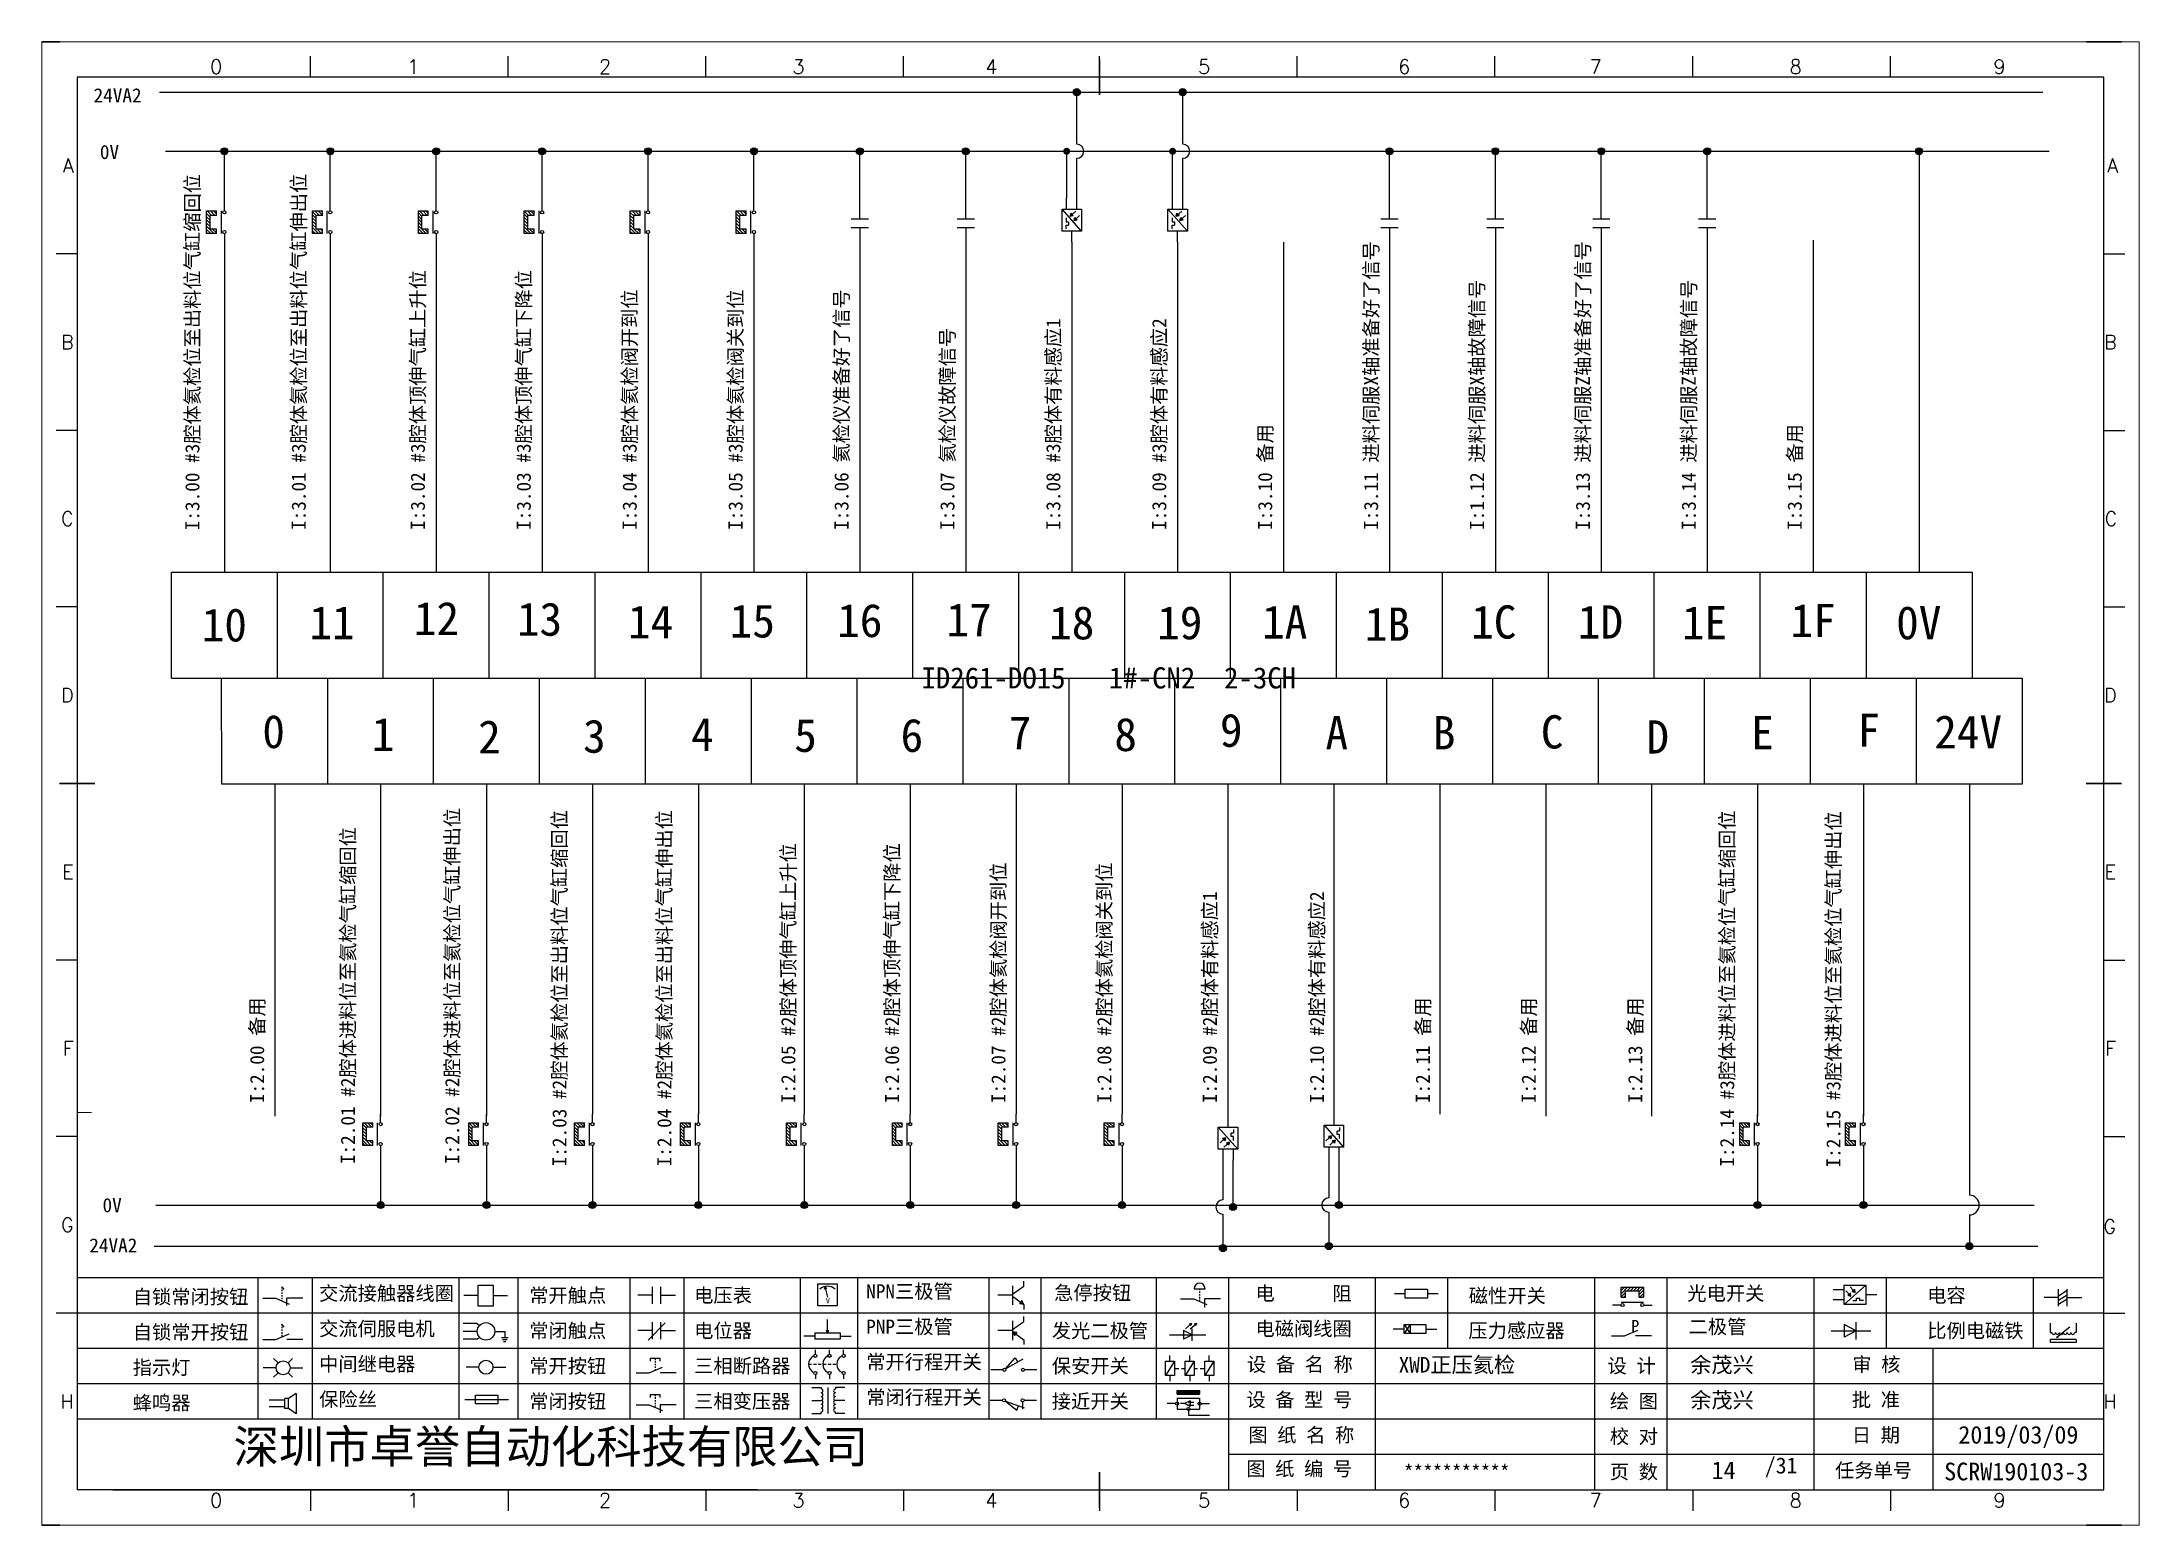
# Model space of a CAD drawing. Header units: millimetres. Extents: x -300 to 54435, y -106 to 60527.
# Drawn here: x 451.1 to 748.1, y 1594.4 to 1804.4 of the extents above; entities that cross this region are included whole.
import ezdxf
from ezdxf.enums import TextEntityAlignment as Align

# ---------------------------------------------------------------- set-up
doc = ezdxf.new("R2010")
doc.units = ezdxf.units.MM
doc.layers.add('AE_BOR', color=1, linetype='Continuous')
doc.layers.add('MISC', color=2, linetype='Continuous')
doc.styles.get("Standard").update_dxf_attribs({"font": ''})
doc.styles.add('WD', font='romans.shx', dxfattribs={"width": 0.8, "bigfont": 'gbcbig.shx'})
doc.styles.add('样式 0', font='')
doc.styles.add('汉字', font='')
doc.styles.get('Standard').set_extended_font_data('SimSun')
doc.styles.get('样式 0').set_extended_font_data('KaiTi_GB2312')
doc.styles.get('汉字').set_extended_font_data('新宋体')

msp = doc.modelspace()

# ---------------------------------------------------------------- texts
msp.add_text('14', height=2.5).set_placement((687.585, 1600.873))
at = {"color": 0, "lineweight": -2, "attachment_point": 1}
for s, insert, char_height, width in [('0V', (459.325, 1789.778), 2, 14.27309), ('10', (473.748, 1724.176), 4.7064, 7.20347), ('11', (489.001, 1724.495), 4.7064, 7.20347), ('12', (503.789, 1725.086), 4.7064, 7.20347), ('13', (518.382, 1724.992), 4.7064, 7.20347), ('14', (534.118, 1724.605), 4.7064, 7.20347), ('15', (548.523, 1724.738), 4.7064, 7.20347), ('16', (563.743, 1724.802), 4.7064, 7.20347), ('17', (579.211, 1724.89), 4.7064, 7.20347), ('18', (593.759, 1724.478), 4.7064, 7.20347), ('19', (609.062, 1724.484), 4.7064, 7.20347), ('1A', (623.919, 1724.587), 4.7064, 7.20347), ('1B', (638.467, 1724.278), 4.7064, 7.20347), ('1C', (653.531, 1724.587), 4.7064, 7.20347), ('1D', (668.63, 1724.589), 4.7064, 7.20347), ('1E', (683.384, 1724.486), 4.7064, 7.20347), ('1F', (698.758, 1724.795), 4.7064, 7.20347), ('0V', (713.719, 1724.486), 4.7064, 7.20347), ('ID261-DO15   1#-CN2  2-3CH               ', (575.678, 1715.814), 3, 61.03402), ('0', (482.333, 1709.079), 4.706, 7.20347), ('1', (497.83, 1708.674), 4.706, 7.20347), ('2', (512.892, 1708.316), 4.706, 7.20347), ('3', (527.753, 1708.42), 4.706, 7.20347), ('4', (543.054, 1708.659), 4.706, 7.20347), ('5', (557.66, 1708.54), 4.706, 7.20347), ('6', (572.722, 1708.54), 4.706, 7.20347), ('7', (588.049, 1708.899), 4.706, 7.20347), ('8', (602.991, 1708.66), 4.706, 7.20347), ('9', (617.95, 1709.257), 4.706, 7.20347), ('A', (632.892, 1708.899), 4.706, 7.20347), ('B', (648.098, 1708.903), 4.706, 7.20347), ('C', (663.399, 1709.023), 4.706, 7.20347), ('D', (678.341, 1708.306), 4.706, 7.20347), ('E', (693.192, 1708.906), 4.706, 7.20347), ('F', (708.254, 1709.264), 4.706, 7.20347), ('24V', (719.109, 1709.025), 4.7064, 7.20347), ('0V', (459.7, 1640.656), 2, 14.27309)]:
    msp.add_mtext(s, dxfattribs=dict(at, insert=insert, char_height=char_height, width=width))
at = {"color": 0, "lineweight": -2, "char_height": 2, "width": 71.79445, "attachment_point": 1, "rotation": 90}
for s, insert in [('{\\C256;I:3.00 #3腔体氦检位至出料位气缸缩回位}', (471.415, 1735.226)), ('{\\C256;I:3.01 #3腔体氦检位至出料位气缸伸出位}', (486.475, 1735.263)), ('{\\C256;I:3.11 进料伺服X轴准备好了信号}', (638.345, 1735.263)), ('{\\C256;I:3.13 进料伺服Z轴准备好了信号}', (668.345, 1735.263)), ('{\\C256;I:3.02 #3腔体顶伸气缸上升位}', (503.345, 1735.263)), ('{\\C256;I:3.03 #3腔体顶伸气缸下降位}', (518.345, 1735.263)), ('{\\C256;I:1.12 进料伺服X轴故障信号}', (653.345, 1735.263)), ('{\\C256;I:3.14 进料伺服Z轴故障信号}', (683.345, 1735.263)), ('{\\C256;I:3.04 #3腔体氦检阀开到位}', (533.345, 1735.263)), ('{\\C256;I:3.05 #3腔体氦检阀关到位}', (548.345, 1735.263)), ('{\\C256;I:3.06 氦检仪准备好了信号}', (563.345, 1735.263)), ('{\\C256;I:3.08 #3腔体有料感应1}', (593.345, 1735.263)), ('{\\C256;I:3.09 #3腔体有料感应2}', (608.345, 1735.263)), ('{\\C256;I:3.07 氦检仪故障信号}', (578.345, 1735.263)), ('{\\C256;I:3.10 备用}', (623.345, 1735.263)), ('{\\C256;I:3.15 备用}', (698.345, 1735.263)), ('{\\C256;I:2.01 #2腔体进料位至氦检气缸缩回位}', (493.447, 1645.475)), ('{\\C256;I:2.02 #2腔体进料位至氦检位气缸伸出位}', (508.216, 1645.475)), ('{\\C256;I:2.03 #2腔体氦检位至出料位气缸缩回位}', (523.403, 1645.155)), ('{\\C256;I:2.04 #2腔体氦检位至出料位气缸伸出位}', (538.253, 1645.155)), ('{\\C256;I:2.14 #3腔体进料位至氦检位气缸缩回位}', (688.774, 1645.106)), ('{\\C256;I:2.15 #3腔体进料位至氦检位气缸伸出位}', (703.83, 1644.993)), ('{\\C256;I:2.05 #2腔体顶伸气缸上升位}', (555.812, 1654.103)), ('{\\C256;I:2.06 #2腔体顶伸气缸下降位}', (570.513, 1654.103)), ('{\\C256;I:2.07 #2腔体氦检阀开到位}', (585.575, 1654.103)), ('{\\C256;I:2.08 #2腔体氦检阀关到位}', (600.568, 1654.103)), ('{\\C256;I:2.09 #2腔体有料感应1}', (615.51, 1654.103)), ('{\\C256;I:2.10 #2腔体有料感应2}', (630.682, 1654.103)), ('{\\C256;I:2.00 备用}', (480.584, 1654.103)), ('{\\C256;I:2.11 备用}', (645.678, 1654.103)), ('{\\C256;I:2.12 备用}', (660.674, 1654.103)), ('{\\C256;I:2.13 备用}', (675.764, 1654.103))]:
    msp.add_mtext(s, dxfattribs=dict(at, insert=insert))
at = {"color": 7, "char_height": 2, "attachment_point": 1, "style": '汉字'}
for s, insert in [('{\\fKaiTi_GB2312|b0|i0|c134|p49;自锁常闭按钮}', (463.977, 1627.676)), ('{\\fKaiTi_GB2312|b0|i0|c134|p49;交流接触器线圈}', (490.371, 1628.169)), ('{\\fKaiTi_GB2312|b0|i0|c134|p49;常开触点}', (520.125, 1627.882)), ('{\\fKaiTi_GB2312|b0|i0|c134|p49;电压表}', (543.484, 1627.892)), ('{\\fKaiTi_GB2312|b0|i0|c134|p49;NPN三极管}', (567.851, 1628.453)), ('{\\fKaiTi_GB2312|b0|i0|c134|p49;急停按钮}', (594.472, 1628.24)), ('{\\fKaiTi_GB2312|b0|i0|c134|p49;电      阻}', (622.979, 1628.168)), ('{\\fKaiTi_GB2312|b0|i0|c134|p49;磁性开关}', (653.189, 1627.832)), ('{\\fKaiTi_GB2312|b0|i0|c134|p49;光电开关}', (684.14, 1628.169)), ('{\\fKaiTi_GB2312|b0|i0|c134|p49;电容}', (718.116, 1627.882)), ('{\\fKaiTi_GB2312|b0|i0|c134|p49;自锁常开按钮}', (463.977, 1622.676)), ('{\\fKaiTi_GB2312|b0|i0|c134|p49;交流伺服电机}', (490.371, 1623.169)), ('{\\fKaiTi_GB2312|b0|i0|c134|p49;常闭触点}', (520.125, 1622.882)), ('{\\fKaiTi_GB2312|b0|i0|c134|p49;电位器}', (543.484, 1622.892)), ('{\\fKaiTi_GB2312|b0|i0|c134|p49;PNP三极管}', (567.851, 1623.453)), ('{\\fKaiTi_GB2312|b0|i0|c134|p49;发光二极管}', (594.139, 1622.882)), ('{\\fKaiTi_GB2312|b0|i0|c134|p49;电磁阀线圈}', (622.979, 1623.168)), ('{\\fKaiTi_GB2312|b0|i0|c134|p49;压力感应器}', (653.137, 1622.892)), ('{\\fKaiTi_GB2312|b0|i0|c134|p49;二极管}', (684.322, 1623.453)), ('{\\fKaiTi_GB2312|b0|i0|c134|p49;比例电磁铁}', (718.116, 1622.882)), ('{\\fKaiTi_GB2312|b0|i0|c134|p49;常开行程开关}', (567.851, 1618.453)), ('{\\fKaiTi_GB2312|b0|i0|c134|p49;指示灯}', (463.977, 1617.676)), ('{\\fKaiTi_GB2312|b0|i0|c134|p49;中间继电器}', (490.371, 1618.169)), ('{\\fKaiTi_GB2312|b0|i0|c134|p49;常开按钮}', (520.125, 1617.882)), ('{\\fKaiTi_GB2312|b0|i0|c134|p49;三相断路器}', (543.484, 1617.892)), ('{\\fKaiTi_GB2312|b0|i0|c134|p49;保安开关}', (594.139, 1617.882)), ('{\\fKaiTi_GB2312|b0|i0|c134|p0;设 备 名 称}', (621.772, 1618.116)), ('{\\fKaiTi_GB2312|b0|i0|c134|p0;设 计}', (672.839, 1617.901)), ('{\\fKaiTi_GB2312|b0|i0|c134|p0;审 核}', (707.506, 1618.11)), ('{\\fKaiTi_GB2312|b0|i0|c134|p49;蜂鸣器}', (463.977, 1612.676)), ('{\\fKaiTi_GB2312|b0|i0|c134|p49;保险丝}', (490.371, 1613.169)), ('{\\fKaiTi_GB2312|b0|i0|c134|p49;常闭按钮}', (520.125, 1612.882)), ('{\\fKaiTi_GB2312|b0|i0|c134|p49;三相变压器}', (543.484, 1612.892)), ('{\\fKaiTi_GB2312|b0|i0|c134|p49;常闭行程开关}', (567.851, 1613.453)), ('{\\fKaiTi_GB2312|b0|i0|c134|p49;接近开关}', (594.139, 1612.882)), ('{\\fKaiTi_GB2312|b0|i0|c134|p0;设 备 型 号}', (621.697, 1613.116)), ('{\\fKaiTi_GB2312|b0|i0|c134|p0;绘 图}', (673.167, 1612.901)), ('{\\fKaiTi_GB2312|b0|i0|c134|p0;批 准}', (707.436, 1613.11)), ('{\\fKaiTi_GB2312|b0|i0|c134|p0;图 纸 名 称}', (621.981, 1608.116)), ('{\\fKaiTi_GB2312|b0|i0|c134|p0;校 对}', (673.167, 1607.901)), ('{\\fKaiTi_GB2312|b0|i0|c134|p0;日 期}', (707.436, 1608.11)), ('{\\fKaiTi_GB2312|b0|i0|c134|p0;图 纸 编 号}', (621.683, 1603.333)), ('{\\fKaiTi_GB2312|b0|i0|c134|p0;页 数}', (673.167, 1602.901)), ('{\\fKaiTi_GB2312|b0|i0|c134|p0;任务单号}', (705.06, 1603.11))]:
    msp.add_mtext(s, dxfattribs=dict(at, insert=insert))
at = {"color": 7, "char_height": 2.2, "attachment_point": 1}
for s, insert, width in [('{\\fKaiTi_GB2312|b0|i0|c134|p49;XWD\\fNSimSun|b0|i0|c134|p49;正}压氦检', (643.264, 1618.16), 26.57668), ('余茂兴', (684.55, 1618.16), 15.31746), ('余茂兴', (684.55, 1613.16), 15.31746)]:
    msp.add_mtext(s, dxfattribs=dict(at, insert=insert, width=width))
at = {"color": 7, "lineweight": -2}
for s, insert, char_height, width, attachment_point in [('深圳市卓誉自动化科技有限公司', (478.254, 1607.832), 4.70644, 96.11383, 1), ('{\\C256;***********}', (651.479, 1601.861), 2, 31.04816, 5)]:
    msp.add_mtext(s, dxfattribs=dict(at, insert=insert, char_height=char_height, width=width, attachment_point=attachment_point))
at = {"char_height": 2.5, "attachment_point": 1}
for s, width, insert in [('2019/03/09', 15.27785, (722.526, 1608.392)), ('SCRW190103-3', 16.39674, (720.524, 1603.195))]:
    msp.add_mtext_dynamic_manual_height_columns(s, width=width, gutter_width=12.5, heights=[0], dxfattribs=dict(at, insert=insert))
at = {"color": 7, "linetype": 'ByBlock', "lineweight": -2, "insert": (693.754, 1602.522), "char_height": 4.26888, "width": 20.81025, "attachment_point": 5}
msp.add_mtext('  {\\H0.53119x; /31}', dxfattribs=at)
at = {"layer": 'AE_BOR', "color": 7, "style": 'WD'}
for s, p in [('0', (475.788, 1799.861)), ('1', (503.713, 1799.861)), ('2', (530.863, 1799.861)), ('3', (558.263, 1799.861)), ('4', (585.563, 1799.861)), ('5', (615.712, 1799.861)), ('6', (644.057, 1799.861)), ('7', (671.155, 1799.861)), ('8', (699.485, 1799.861)), ('9', (728.349, 1799.861)), ('0', (475.788, 1596.861)), ('1', (503.713, 1596.861)), ('2', (530.863, 1596.861)), ('3', (558.263, 1596.861)), ('4', (585.563, 1596.861)), ('5', (615.712, 1596.861)), ('6', (644.057, 1596.861)), ('7', (671.155, 1596.861)), ('8', (699.485, 1596.861)), ('9', (728.349, 1596.861))]:
    msp.add_text(s, height=2, dxfattribs=at).set_placement(p, align=Align.CENTER)
for s, p in [('A', (455.621, 1786.861)), ('A', (745.145, 1786.861)), ('B', (455.621, 1761.861)), ('B', (744.954, 1761.861)), ('C', (455.621, 1736.861)), ('C', (745.05, 1736.861)), ('D', (455.621, 1711.861)), ('D', (744.954, 1711.861)), ('E', (455.621, 1686.861)), ('E', (744.859, 1686.861)), ('F', (455.621, 1661.861)), ('F', (744.859, 1661.861)), ('F', (744.859, 1661.861)), ('G', (455.621, 1636.861)), ('G', (744.859, 1636.642)), ('H', (455.621, 1611.861)), ('H', (744.954, 1611.861))]:
    msp.add_text(s, height=2, dxfattribs=at).set_placement(p, align=Align.MIDDLE_RIGHT)
at = {"layer": 'MISC', "color": 0, "char_height": 2, "width": 5.01683, "attachment_point": 1, "style": '样式 0'}
for insert in [(458.431, 1797.802), (457.824, 1634.957)]:
    msp.add_mtext('24VA2', dxfattribs=dict(at, insert=insert))

# ---------------------------------------------------------------- blocks, each defined once
blk = doc.blocks.new('磁性开关')
at = {"linetype": 'ByBlock'}
h = blk.add_hatch(dxfattribs=at)
h.set_pattern_fill('ANSI31', color=256, scale=0.1, style=0)
h.paths.add_polyline_path([(-1910.88, -776.69), (-1910.88, -775.29), (-1907.69, -775.29), (-1907.69, -776.69), (-1908.31, -776.69), (-1908.31, -775.79), (-1910.25, -775.79), (-1910.25, -776.69)])
for p, q in [((-1910.91, -777.81), (-1912.09, -777.81)), ((-1910.88, -776.69), (-1910.88, -775.29)), ((-1910.88, -775.29), (-1907.69, -775.29)), ((-1910.88, -776.69), (-1910.25, -776.69)), ((-1910.88, -777.39), (-1907.69, -777.39)), ((-1910.25, -776.69), (-1910.25, -775.79)), ((-1910.25, -775.79), (-1908.31, -775.79)), ((-1908.31, -776.69), (-1908.31, -775.79)), ((-1908.31, -776.69), (-1907.69, -776.69)), ((-1907.69, -775.29), (-1907.69, -776.69)), ((-1907.66, -777.81), (-1906.48, -777.81))]:
    blk.add_line(p, q, dxfattribs=at)
for centre in [(-1910.68, -777.81), (-1907.88, -777.81)]:
    blk.add_circle(centre, 0.225, dxfattribs=at)
blk = doc.blocks.new('常开触点')
at = {"linetype": 'ByBlock'}
for p, q in [((-1853.82, -782.99), (-1853.82, -780.56)), ((-1852.6, -782.99), (-1852.6, -780.56)), ((-1853.82, -781.77), (-1855.88, -781.77)), ((-1852.6, -781.77), (-1850.55, -781.77))]:
    blk.add_line(p, q, dxfattribs=at)
blk = doc.blocks.new('*U4')
at = {"linetype": 'ByBlock'}
for p, q in [((-1909.23, -780.45), (-1909.23, -780.67)), ((-1909.23, -780.45), (-1908.92, -780.84)), ((-1909.23, -780.84), (-1909.23, -781.05)), ((-1911.92, -782.07), (-1910.06, -782.07)), ((-1910.06, -782.07), (-1908.18, -782.88)), ((-1909.23, -781.23), (-1909.23, -781.44)), ((-1909.23, -781.61), (-1909.23, -781.83)), ((-1909.23, -782), (-1909.23, -782.21)), ((-1909.23, -782.38), (-1909.23, -782.43)), ((-1908.52, -783.07), (-1908.52, -782.07)), ((-1906.25, -782.07), (-1908.52, -782.07))]:
    blk.add_line(p, q, dxfattribs=at)
blk = doc.blocks.new('*U6')
at = {"linetype": 'ByBlock'}
for p, q in [((-1911.92, -792.89), (-1910.06, -792.89)), ((-1910.06, -792.89), (-1908.18, -792.08)), ((-1908.88, -791.17), (-1909.23, -790.71)), ((-1909.23, -790.71), (-1909.23, -790.92)), ((-1909.23, -791.09), (-1909.23, -791.31)), ((-1909.23, -791.48), (-1909.23, -791.69)), ((-1909.23, -791.86), (-1909.23, -792.08)), ((-1909.23, -792.25), (-1909.23, -792.47)), ((-1906.25, -792.89), (-1908.52, -792.89))]:
    blk.add_line(p, q, dxfattribs=at)
blk = doc.blocks.new('蜂鸣器')
at = {"linetype": 'ByBlock'}
for p, q in [((-1907.17, -795.53), (-1908.25, -796.26)), ((-1907.17, -795.53), (-1907.17, -798.41)), ((-1908.8, -796.48), (-1911.01, -796.48)), ((-1908.8, -797.46), (-1911.01, -797.46)), ((-1908.25, -796.26), (-1908.8, -796.26)), ((-1908.8, -797.68), (-1908.8, -796.26)), ((-1908.25, -797.68), (-1908.8, -797.68)), ((-1908.25, -797.68), (-1908.25, -796.26)), ((-1907.17, -798.41), (-1908.25, -797.68))]:
    blk.add_line(p, q, dxfattribs=at)
blk = doc.blocks.new('指示灯')
at = {"linetype": 'ByBlock'}
for p, q in [((-1854.25, -776.92), (-1856.06, -776.92)), ((-1854.62, -775.59), (-1853.97, -776.23)), ((-1854.62, -778.25), (-1853.97, -777.61)), ((-1851.9, -775.59), (-1852.54, -776.23)), ((-1851.9, -778.25), (-1852.54, -777.61)), ((-1852.26, -776.92), (-1850.45, -776.92))]:
    blk.add_line(p, q, dxfattribs=at)
blk.add_circle((-1853.26, -776.92), 0.992, dxfattribs=at)
blk = doc.blocks.new('光电开关')
at = {"linetype": 'ByBlock'}
h = blk.add_hatch(dxfattribs=at)
h.set_pattern_fill('ANSI31', color=256, scale=0.01, style=0)
h.set_pattern_definition([(45, (0.172267, 0), (-0.0224506403, 0.0224506403), [])])
h.paths.add_polyline_path([(-1882.44, -776.34), (-1882.5, -775.91), (-1882.68, -776.07)])
h.paths.add_polyline_path([(-1882.86, -776.23), (-1882.44, -776.34), (-1882.68, -776.07)])
h.paths.add_polyline_path([(-1883.05, -776.88), (-1883.11, -776.45), (-1883.29, -776.61)])
h.paths.add_polyline_path([(-1883.47, -776.77), (-1883.05, -776.88), (-1883.29, -776.61)])
for p, q in [((-1884.01, -775.96), (-1885.56, -775.96)), ((-1884.01, -777.39), (-1885.56, -777.39)), ((-1880.91, -775.3), (-1884.01, -778.05)), ((-1883.75, -776.09), (-1883.05, -776.88)), ((-1883.11, -776.45), (-1883.47, -776.77)), ((-1883.05, -776.88), (-1883.47, -776.77)), ((-1883.14, -775.55), (-1882.44, -776.34)), ((-1883.05, -776.88), (-1883.11, -776.45)), ((-1882.5, -775.91), (-1882.86, -776.23)), ((-1882.44, -776.34), (-1882.86, -776.23)), ((-1882.78, -777.47), (-1882.23, -777.47)), ((-1882.44, -776.34), (-1882.5, -775.91)), ((-1882.23, -777.47), (-1882.23, -777.14)), ((-1882.23, -777.14), (-1881.78, -777.14)), ((-1881.78, -777.47), (-1881.78, -777.14)), ((-1881.23, -777.47), (-1881.78, -777.47)), ((-1879.37, -776.67), (-1880.91, -776.67))]:
    blk.add_line(p, q, dxfattribs=at)
blk.add_lwpolyline([(-1884.01, -775.3), (-1880.91, -775.3), (-1880.91, -778.05), (-1884.01, -778.05)], close=True, dxfattribs=at)
blk = doc.blocks.new('交流接触器线圈')
at = {"linetype": 'ByBlock'}
for p, q in [((-1880.82, -781.77), (-1882.87, -781.77)), ((-1878.72, -781.77), (-1876.67, -781.77))]:
    blk.add_line(p, q, dxfattribs=at)
blk.add_lwpolyline([(-1880.82, -780.28), (-1878.72, -780.28), (-1878.72, -783.26), (-1880.82, -783.26)], close=True, dxfattribs=at)
blk = doc.blocks.new('交流伺服电机')
at = {"linetype": 'ByBlock'}
for p, q in [((-1880.97, -785.75), (-1882.94, -785.75)), ((-1880.97, -786.85), (-1882.94, -786.85)), ((-1880.97, -785.75), (-1880.65, -786.03)), ((-1878.49, -786.85), (-1877.07, -786.85)), ((-1877.07, -786.85), (-1877.07, -787.72)), ((-1880.97, -787.94), (-1882.94, -787.94)), ((-1880.97, -787.94), (-1880.65, -787.67)), ((-1877.54, -787.72), (-1876.59, -787.72)), ((-1877.38, -788.01), (-1876.75, -788.01)), ((-1877.23, -788.29), (-1876.9, -788.29))]:
    blk.add_line(p, q, dxfattribs=at)
blk.add_circle((-1879.73, -786.85), 1.24, dxfattribs=at)
blk = doc.blocks.new('中间继电器')
at = {"linetype": 'ByBlock'}
for p, q in [((-1880.72, -791.92), (-1882.54, -791.92)), ((-1878.74, -791.92), (-1876.92, -791.92))]:
    blk.add_line(p, q, dxfattribs=at)
blk.add_circle((-1879.73, -791.92), 0.992, dxfattribs=at)
blk = doc.blocks.new('保险丝')
at = {"linetype": 'ByBlock'}
blk.add_line((-1882.72, -796.49), (-1876.55, -796.49), dxfattribs=at)
blk.add_lwpolyline([(-1881.2, -795.86), (-1878.06, -795.86), (-1878.06, -797.12), (-1881.2, -797.12)], close=True, dxfattribs=at)
blk = doc.blocks.new('常开按钮')
at = {"linetype": 'ByBlock'}
for p, q in [((-1910.06, -787.73), (-1908.18, -786.93)), ((-1909.9, -785.68), (-1908.56, -785.68)), ((-1909.9, -785.68), (-1909.9, -786.07)), ((-1909.23, -785.68), (-1909.23, -785.89)), ((-1909.23, -786.06), (-1909.23, -786.28)), ((-1909.23, -786.45), (-1909.23, -786.67)), ((-1909.23, -786.84), (-1909.23, -787.05)), ((-1908.56, -785.68), (-1908.56, -786.07)), ((-1911.92, -787.73), (-1910.06, -787.73)), ((-1909.23, -787.22), (-1909.23, -787.38)), ((-1906.25, -787.73), (-1908.52, -787.73))]:
    blk.add_line(p, q, dxfattribs=at)
blk = doc.blocks.new('常闭触点')
at = {"linetype": 'ByBlock'}
for p, q in [((-1853.82, -786.77), (-1855.88, -786.77)), ((-1852.01, -785.66), (-1854.43, -788.1)), ((-1853.82, -787.99), (-1853.82, -785.56)), ((-1852.6, -787.99), (-1852.6, -785.56)), ((-1852.6, -786.77), (-1850.55, -786.77))]:
    blk.add_line(p, q, dxfattribs=at)
blk = doc.blocks.new('常闭按钮')
at = {"linetype": 'ByBlock'}
for p, q in [((-1856.13, -792.28), (-1854.28, -792.28)), ((-1854.28, -792.28), (-1852.4, -793.09)), ((-1854.11, -790.83), (-1852.77, -790.83)), ((-1854.11, -790.83), (-1854.11, -791.22)), ((-1853.44, -790.83), (-1853.44, -791.04)), ((-1853.44, -791.21), (-1853.44, -791.43)), ((-1853.44, -791.6), (-1853.44, -791.82)), ((-1853.44, -791.99), (-1853.44, -792.2)), ((-1853.44, -792.37), (-1853.44, -792.53)), ((-1852.77, -790.83), (-1852.77, -791.22)), ((-1850.47, -792.28), (-1852.73, -792.28)), ((-1852.73, -792.28), (-1852.73, -793.43))]:
    blk.add_line(p, q, dxfattribs=at)
blk = doc.blocks.new('电磁阀线圈')
at = {"linetype": 'ByBlock'}
for p, q in [((-1854.61, -795.92), (-1853.75, -797.16)), ((-1853.75, -795.92), (-1854.61, -797.16)), ((-1853.75, -795.92), (-1853.75, -797.16)), ((-1854.61, -796.54), (-1856.17, -796.54)), ((-1851.53, -796.54), (-1849.97, -796.54))]:
    blk.add_line(p, q, dxfattribs=at)
blk.add_lwpolyline([(-1854.61, -795.92), (-1851.53, -795.92), (-1851.53, -797.16), (-1854.61, -797.16)], close=True, dxfattribs=at)
blk = doc.blocks.new('电压表')
at = {"linetype": 'ByBlock'}
for p, q in [((-1814.84, -780.75), (-1814.91, -781.13)), ((-1814.6, -781.05), (-1814.91, -781.13)), ((-1814.84, -780.75), (-1814.46, -782.26)), ((-1814.84, -780.75), (-1814.6, -781.05))]:
    blk.add_line(p, q, dxfattribs=at)
blk.add_lwpolyline([(-1815.84, -780.34), (-1813.07, -780.34), (-1813.07, -783.49), (-1815.84, -783.49)], close=True, dxfattribs=at)
blk.add_arc((-1814.46, -782.26), 1.56, 46.8313, 133.1687, dxfattribs=at)
at = {"linetype": 'ByBlock', "insert": (-1814.7, -782.39), "char_height": 0.75, "width": 0.6768, "attachment_point": 1}
blk.add_mtext('V', dxfattribs=at)
blk = doc.blocks.new('电位器')
at = {"linetype": 'ByBlock'}
for p, q in [((-1814.45, -787.3), (-1814.62, -786.96)), ((-1814.62, -786.96), (-1814.27, -786.96)), ((-1814.45, -787.3), (-1814.45, -785.39)), ((-1814.45, -787.3), (-1814.27, -786.96)), ((-1816.21, -787.75), (-1817.79, -787.75)), ((-1812.68, -787.75), (-1811.1, -787.75))]:
    blk.add_line(p, q, dxfattribs=at)
blk.add_lwpolyline([(-1816.21, -787.3), (-1812.68, -787.3), (-1812.68, -788.2), (-1816.21, -788.2)], close=True, dxfattribs=at)
blk = doc.blocks.new('三相断路器')
at = {"linetype": 'ByBlock'}
for p, q in [((-1816.17, -790.33), (-1816.17, -789.7)), ((-1814.17, -790.33), (-1814.17, -789.7)), ((-1812.18, -790.33), (-1812.18, -789.7)), ((-1817.14, -791.74), (-1816.72, -791.74)), ((-1816.45, -791.74), (-1816.03, -791.74)), ((-1815.76, -791.74), (-1815.34, -791.74)), ((-1815.07, -791.74), (-1814.65, -791.74)), ((-1814.38, -791.74), (-1813.96, -791.74)), ((-1813.69, -791.74), (-1813.27, -791.74)), ((-1816.17, -793.19), (-1816.17, -793.83)), ((-1814.17, -793.19), (-1814.17, -793.83)), ((-1812.18, -793.19), (-1812.18, -793.83))]:
    blk.add_line(p, q, dxfattribs=at)
for centre in [(-1816.17, -790.55), (-1816.17, -792.98), (-1814.17, -790.55), (-1814.17, -792.98), (-1812.18, -790.55), (-1812.18, -792.98)]:
    blk.add_circle(centre, 0.219, dxfattribs=at)
for centre in [(-1815.81, -791.74), (-1813.82, -791.74), (-1811.83, -791.74)]:
    blk.add_arc(centre, 1.32, 115.5791, 244.4209, dxfattribs=at)
blk = doc.blocks.new('三相变压器')
at = {"linetype": 'ByBlock'}
for p, q in [((-1816.69, -795.03), (-1815.37, -795.03)), ((-1815.37, -795.03), (-1815.37, -795.24)), ((-1814.34, -798.7), (-1814.34, -795.04)), ((-1812, -795.03), (-1813.32, -795.03)), ((-1813.32, -795.03), (-1813.32, -795.24)), ((-1816.69, -796.87), (-1815.37, -796.87)), ((-1816.69, -798.71), (-1815.37, -798.71)), ((-1815.37, -798.71), (-1815.37, -798.5)), ((-1812, -796.87), (-1813.32, -796.87)), ((-1813.32, -798.71), (-1813.32, -798.5)), ((-1812, -798.71), (-1813.32, -798.71))]:
    blk.add_line(p, q, dxfattribs=at)
for centre, start, end in [((-1815.37, -795.51), 270, 90), ((-1815.37, -796.06), 270, 90), ((-1813.32, -795.51), 90, 270), ((-1813.32, -796.06), 90, 270), ((-1815.37, -796.6), 270, 90), ((-1815.37, -797.14), 270, 90), ((-1815.37, -797.68), 270, 90), ((-1815.37, -798.23), 270, 90), ((-1813.32, -796.6), 90, 270), ((-1813.32, -797.14), 90, 270), ((-1813.32, -797.68), 90, 270), ((-1813.32, -798.23), 90, 270)]:
    blk.add_arc(centre, 0.271, start, end, dxfattribs=at)
blk = doc.blocks.new('压力感应器')
at = {"linetype": 'ByBlock'}
for p, q in [((-1817.44, -777.73), (-1815.59, -777.73)), ((-1815.59, -777.73), (-1813.71, -776.93)), ((-1811.78, -777.73), (-1814.05, -777.73))]:
    blk.add_line(p, q, dxfattribs=at)
at = {"linetype": 'ByBlock', "insert": (-1814.65, -775.48), "char_height": 1.68, "width": 1.2242, "attachment_point": 1}
blk.add_mtext('{\\fNSimSun|b0|i0|c134|p49;P}', dxfattribs=at)
blk = doc.blocks.new('二极管')
at = {"linetype": 'ByBlock'}
for p, q in [((-1787.52, -776.77), (-1781.92, -776.77)), ((-1783.97, -776.77), (-1785.69, -775.9)), ((-1785.69, -775.9), (-1785.69, -777.65)), ((-1783.97, -776.77), (-1785.69, -777.65)), ((-1783.97, -777.99), (-1783.97, -775.56))]:
    blk.add_line(p, q, dxfattribs=at)
blk = doc.blocks.new('NPN三极管')
at = {"linetype": 'ByBlock'}
for p, q in [((-1785.73, -780.61), (-1785.73, -783.32)), ((-1785.73, -781.82), (-1784.15, -780.66)), ((-1784.15, -780.66), (-1784.15, -779.98)), ((-1785.73, -781.97), (-1787.81, -781.97)), ((-1785.73, -782.11), (-1784.15, -783.27)), ((-1784.41, -782.73), (-1784.74, -783.18)), ((-1784.15, -783.27), (-1784.74, -783.18)), ((-1784.15, -783.27), (-1784.41, -782.73)), ((-1784.15, -783.27), (-1784.15, -783.96))]:
    blk.add_line(p, q, dxfattribs=at)
blk = doc.blocks.new('PNP三极管')
at = {"linetype": 'ByBlock'}
for p, q in [((-1784.9, -786.74), (-1786.98, -786.74)), ((-1784.9, -785.38), (-1784.9, -788.09)), ((-1784.9, -786.59), (-1783.32, -785.43)), ((-1784.9, -786.88), (-1783.32, -788.04)), ((-1784.9, -786.88), (-1784.31, -786.97)), ((-1784.9, -786.88), (-1784.64, -787.42)), ((-1784.31, -786.97), (-1784.64, -787.42)), ((-1783.32, -785.43), (-1783.32, -784.75)), ((-1783.32, -788.04), (-1783.32, -788.73))]:
    blk.add_line(p, q, dxfattribs=at)
blk = doc.blocks.new('常开行程开关')
at = {"linetype": 'ByBlock'}
for p, q in [((-1786.29, -792.3), (-1788.01, -792.3)), ((-1785.89, -792.17), (-1784.52, -790.62)), ((-1785.89, -792.17), (-1783.43, -790.72)), ((-1784.52, -790.62), (-1784.19, -791.17)), ((-1781.48, -792.3), (-1783.21, -792.3))]:
    blk.add_line(p, q, dxfattribs=at)
for centre in [(-1786.07, -792.3), (-1783.42, -792.3)]:
    blk.add_circle(centre, 0.219, dxfattribs=at)
blk = doc.blocks.new('常闭行程开关')
at = {"linetype": 'ByBlock'}
for p, q in [((-1786.34, -796.62), (-1788.07, -796.62)), ((-1785.93, -796.72), (-1783.25, -797.7)), ((-1785.93, -796.72), (-1784.3, -798)), ((-1784.3, -798), (-1784.08, -797.4)), ((-1783.48, -796.84), (-1783.48, -797.85)), ((-1781.54, -796.62), (-1783.26, -796.62))]:
    blk.add_line(p, q, dxfattribs=at)
for centre in [(-1786.12, -796.62), (-1783.48, -796.62)]:
    blk.add_circle(centre, 0.219, dxfattribs=at)
blk = doc.blocks.new('电容')
at = {"linetype": 'ByBlock'}
for p, q in [((-1756.08, -782.99), (-1756.08, -780.56)), ((-1754.86, -780.79), (-1756.08, -781.55)), ((-1754.86, -782.99), (-1754.86, -780.56)), ((-1756.08, -781.77), (-1758.13, -781.77)), ((-1754.86, -781.44), (-1756.08, -782.2)), ((-1754.86, -781.99), (-1756.08, -782.75)), ((-1754.86, -781.77), (-1752.81, -781.77))]:
    blk.add_line(p, q, dxfattribs=at)
blk = doc.blocks.new('发光二极管')
at = {"linetype": 'ByBlock'}
for p, q in [((-1758.01, -786.77), (-1752.89, -786.77)), ((-1754.84, -786.77), (-1756.04, -786.16)), ((-1756.04, -786.16), (-1756.04, -787.39)), ((-1754.84, -786.77), (-1756.04, -787.39)), ((-1755.78, -785.92), (-1754.89, -785.14)), ((-1754.89, -785.14), (-1755.2, -785.22)), ((-1755.2, -785.22), (-1755.01, -785.43)), ((-1755.08, -785.92), (-1754.18, -785.14)), ((-1754.89, -785.14), (-1755.01, -785.43)), ((-1754.84, -787.63), (-1754.84, -785.92)), ((-1754.18, -785.14), (-1754.49, -785.22)), ((-1754.49, -785.22), (-1754.31, -785.43)), ((-1754.18, -785.14), (-1754.31, -785.43))]:
    blk.add_line(p, q, dxfattribs=at)
blk = doc.blocks.new('比例电磁阀')
at = {"linetype": 'ByBlock'}
for p, q in [((-1757.26, -775.38), (-1757.26, -776.71)), ((-1757.26, -776.71), (-1757.05, -776.71)), ((-1753.6, -777.73), (-1757.25, -777.73)), ((-1757.25, -778.13), (-1757.25, -777.73)), ((-1753.6, -778.13), (-1757.25, -778.13)), ((-1754.5, -775.98), (-1756.35, -777.44)), ((-1756.35, -777.44), (-1756.25, -777.25)), ((-1756.35, -777.44), (-1756.15, -777.38)), ((-1756.15, -777.38), (-1756.25, -777.25)), ((-1753.58, -776.71), (-1753.8, -776.71)), ((-1753.6, -777.73), (-1753.6, -778.13)), ((-1753.58, -775.38), (-1753.58, -776.71))]:
    blk.add_line(p, q, dxfattribs=at)
for centre in [(-1756.78, -776.71), (-1756.24, -776.71), (-1755.7, -776.71), (-1755.15, -776.71), (-1754.61, -776.71), (-1754.07, -776.71)]:
    blk.add_arc(centre, 0.271, 180, 0, dxfattribs=at)
blk = doc.blocks.new('保安开关')
at = {"linetype": 'ByBlock'}
for p, q in [((-1757.96, -790.79), (-1757.96, -789.97)), ((-1755.17, -790.79), (-1755.17, -789.97)), ((-1752.39, -790.79), (-1752.39, -789.97)), ((-1757.33, -790.79), (-1758.6, -792.81)), ((-1757.96, -792.81), (-1757.96, -793.62)), ((-1757.33, -791.8), (-1756.72, -791.8)), ((-1756.35, -791.8), (-1755.89, -791.8)), ((-1754.54, -790.79), (-1755.81, -792.81)), ((-1755.17, -792.81), (-1755.17, -793.62)), ((-1754.52, -791.8), (-1754.06, -791.8)), ((-1753.69, -791.8), (-1753.08, -791.8)), ((-1751.75, -790.79), (-1753.02, -792.81)), ((-1752.39, -792.81), (-1752.39, -793.62))]:
    blk.add_line(p, q, dxfattribs=at)
for points in [[(-1758.6, -790.79), (-1757.33, -790.79), (-1757.33, -792.81), (-1758.6, -792.81)], [(-1755.81, -790.79), (-1754.54, -790.79), (-1754.54, -792.81), (-1755.81, -792.81)], [(-1753.02, -790.79), (-1751.75, -790.79), (-1751.75, -792.81), (-1753.02, -792.81)]]:
    blk.add_lwpolyline(points, close=True, dxfattribs=at)
blk = doc.blocks.new('接近开关')
at = {"linetype": 'ByBlock'}
h = blk.add_hatch(dxfattribs=at)
h.set_pattern_fill('ANSI31', color=256, scale=0.01, style=0)
h.set_pattern_definition([(45, (-89.131516, -30.795668), (-0.0224506403, 0.0224506403), [])])
h.paths.add_polyline_path([(-1516.96, -1123.35), (-1516.96, -1122.85), (-1513.76, -1122.85), (-1513.76, -1123.35)])
for p, q in [((-1517.18, -1124.71), (-1518.36, -1124.71)), ((-1516.96, -1123.35), (-1516.96, -1122.85)), ((-1516.96, -1122.85), (-1513.76, -1122.85)), ((-1516.96, -1123.35), (-1513.76, -1123.35)), ((-1516.96, -1123.95), (-1513.76, -1123.95)), ((-1516.96, -1123.95), (-1516.96, -1125.47)), ((-1516.96, -1125.47), (-1513.76, -1125.47)), ((-1515.91, -1124.71), (-1516.45, -1124.71)), ((-1515.11, -1124.31), (-1515.91, -1124.71)), ((-1515.11, -1125.11), (-1515.91, -1124.71)), ((-1515.33, -1124.53), (-1515.17, -1124.53)), ((-1515.33, -1124.88), (-1515.17, -1124.88)), ((-1515.25, -1124.45), (-1515.25, -1124.61)), ((-1515.11, -1124.31), (-1515.11, -1125.11)), ((-1515.11, -1124.48), (-1514.58, -1124.48)), ((-1515.11, -1124.94), (-1514.58, -1124.94)), ((-1513.76, -1122.85), (-1513.76, -1123.35)), ((-1513.76, -1123.95), (-1513.76, -1125.47)), ((-1513.54, -1124.71), (-1512.36, -1124.71)), ((-1515.36, -1125.69), (-1515.36, -1126.36)), ((-1515.36, -1126.36), (-1512.36, -1126.36))]:
    blk.add_line(p, q, dxfattribs=at)
for centre in [(-1516.96, -1124.71), (-1515.36, -1125.47), (-1513.76, -1124.71)]:
    blk.add_circle(centre, 0.225, dxfattribs=at)
blk = doc.blocks.new('电阻')
at = {"linetype": 'ByBlock'}
for p, q in [((-3.09, 0), (-1.57, 0)), ((1.57, 0), (3.09, 0))]:
    blk.add_line(p, q, dxfattribs=at)
blk.add_lwpolyline([(-1.57, 0.63), (1.57, 0.63), (1.57, -0.63), (-1.57, -0.63)], close=True, dxfattribs=at)
blk = doc.blocks.new('急停按钮')
at = {"linetype": 'ByBlock'}
for p, q in [((-1.86, 0), (0, 0)), ((0, 0), (1.88, -0.81)), ((0.06, 1.45), (1.61, 1.45)), ((0.83, 1.45), (0.83, 1.24)), ((0.83, 1.07), (0.83, 0.85)), ((0.83, 0.68), (0.83, 0.47)), ((0.83, 0.29), (0.83, 0.08)), ((3.81, 0), (1.54, 0)), ((1.54, 0), (1.54, -1.15)), ((0.83, -0.09), (0.83, -0.24))]:
    blk.add_line(p, q, dxfattribs=at)
blk.add_arc((0.83, 1.45), 0.774, 0, 180)

# ---------------------------------------------------------------- hatches: boundary and pattern name
at = {"lineweight": -2}
h = msp.add_hatch(color=0, dxfattribs=at)
edge = h.paths.add_edge_path()
edge.add_arc((597.672, 1797.247), 0.5, 0, 360)
h = msp.add_hatch(color=0, dxfattribs=at)
edge = h.paths.add_edge_path()
edge.add_arc((612.672, 1797.247), 0.5, 0, 360)
h = msp.add_hatch(color=0, dxfattribs=at)
edge = h.paths.add_edge_path()
edge.add_arc((476.959, 1788.883), 0.5, 0, 360)
h = msp.add_hatch(color=0, dxfattribs=at)
edge = h.paths.add_edge_path()
edge.add_arc((491.959, 1788.883), 0.5, 0, 360)
h = msp.add_hatch(color=0, dxfattribs=at)
edge = h.paths.add_edge_path()
edge.add_arc((506.959, 1788.883), 0.5, 0, 360)
h = msp.add_hatch(color=0, dxfattribs=at)
edge = h.paths.add_edge_path()
edge.add_arc((521.959, 1788.883), 0.5, 0, 360)
h = msp.add_hatch(color=0, dxfattribs=at)
edge = h.paths.add_edge_path()
edge.add_arc((536.959, 1788.883), 0.5, 0, 360)
h = msp.add_hatch(color=0, dxfattribs=at)
edge = h.paths.add_edge_path()
edge.add_arc((551.959, 1788.883), 0.5, 0, 360)
h = msp.add_hatch(color=0, dxfattribs=at)
edge = h.paths.add_edge_path()
edge.add_arc((566.959, 1788.883), 0.5, 0, 360)
h = msp.add_hatch(color=0, dxfattribs=at)
edge = h.paths.add_edge_path()
edge.add_arc((581.959, 1788.883), 0.5, 0, 360)
h = msp.add_hatch(color=0, dxfattribs=at)
edge = h.paths.add_edge_path()
edge.add_arc((596.246, 1788.883), 0.5, 0, 360)
h = msp.add_hatch(color=0, dxfattribs=at)
edge = h.paths.add_edge_path()
edge.add_arc((611.246, 1788.883), 0.5, 0, 360)
h = msp.add_hatch(color=0, dxfattribs=at)
edge = h.paths.add_edge_path()
edge.add_arc((641.959, 1788.883), 0.5, 0, 360)
h = msp.add_hatch(color=0, dxfattribs=at)
edge = h.paths.add_edge_path()
edge.add_arc((656.959, 1788.883), 0.5, 0, 360)
h = msp.add_hatch(color=0, dxfattribs=at)
edge = h.paths.add_edge_path()
edge.add_arc((671.959, 1788.883), 0.5, 0, 360)
h = msp.add_hatch(color=0, dxfattribs=at)
edge = h.paths.add_edge_path()
edge.add_arc((686.959, 1788.883), 0.5, 0, 360)
h = msp.add_hatch(color=0, dxfattribs=at)
edge = h.paths.add_edge_path()
edge.add_arc((716.959, 1788.883), 0.5, 0, 360)
h = msp.add_hatch(color=0, dxfattribs=at)
edge = h.paths.add_edge_path()
edge.add_arc((499.084, 1639.671), 0.5, 0, 360)
h = msp.add_hatch(color=0, dxfattribs=at)
edge = h.paths.add_edge_path()
edge.add_arc((514.084, 1639.671), 0.5, 0, 360)
h = msp.add_hatch(color=0, dxfattribs=at)
edge = h.paths.add_edge_path()
edge.add_arc((529.084, 1639.671), 0.5, 0, 360)
h = msp.add_hatch(color=0, dxfattribs=at)
edge = h.paths.add_edge_path()
edge.add_arc((544.084, 1639.671), 0.5, 0, 360)
h = msp.add_hatch(color=0, dxfattribs=at)
edge = h.paths.add_edge_path()
edge.add_arc((559.084, 1639.671), 0.5, 0, 360)
h = msp.add_hatch(color=0, dxfattribs=at)
edge = h.paths.add_edge_path()
edge.add_arc((574.084, 1639.671), 0.5, 0, 360)
h = msp.add_hatch(color=0, dxfattribs=at)
edge = h.paths.add_edge_path()
edge.add_arc((589.084, 1639.671), 0.5, 0, 360)
h = msp.add_hatch(color=0, dxfattribs=at)
edge = h.paths.add_edge_path()
edge.add_arc((604.084, 1639.671), 0.5, 0, 360)
h = msp.add_hatch(color=0, dxfattribs=at)
edge = h.paths.add_edge_path()
edge.add_arc((619.796, 1639.388), 0.5, 0, 360)
h = msp.add_hatch(color=0, dxfattribs=at)
edge = h.paths.add_edge_path()
edge.add_arc((634.796, 1639.671), 0.5, 0, 360)
h = msp.add_hatch(color=0, dxfattribs=at)
edge = h.paths.add_edge_path()
edge.add_arc((694.084, 1639.671), 0.5, 0, 360)
h = msp.add_hatch(color=0, dxfattribs=at)
edge = h.paths.add_edge_path()
edge.add_arc((709.084, 1639.671), 0.5, 0, 360)
h = msp.add_hatch(color=0, dxfattribs=at)
edge = h.paths.add_edge_path()
edge.add_arc((618.371, 1633.571), 0.5, 0, 360)
h = msp.add_hatch(color=0, dxfattribs=at)
edge = h.paths.add_edge_path()
edge.add_arc((633.371, 1633.854), 0.5, 0, 360)
h = msp.add_hatch(color=0, dxfattribs=at)
edge = h.paths.add_edge_path()
edge.add_arc((724.084, 1633.854), 0.5, 0, 360)

# ---------------------------------------------------------------- linework, layer by layer
at = {"color": 7}
for p, q in [((743.121, 1799.361), (456.121, 1799.361)), ((456.121, 1799.361), (456.121, 1599.361)), ((743.121, 1599.361), (743.121, 1799.361)), ((461.151, 1599.361), (740.651, 1599.361)), ((581.918, 1599.361), (641.868, 1599.361)), ((641.868, 1599.361), (710.653, 1599.361))]:
    msp.add_line(p, q, dxfattribs=at)
at = {"color": 0, "lineweight": -2}
for p, q in [((467.746, 1797.247), (734.499, 1797.247)), ((597.672, 1789.883), (597.672, 1797.247)), ((612.672, 1789.883), (612.672, 1797.247)), ((468.63, 1788.883), (735.383, 1788.883)), ((476.959, 1781.639), (476.959, 1788.883)), ((491.959, 1781.639), (491.959, 1788.883)), ((506.959, 1781.639), (506.959, 1788.883)), ((521.959, 1781.639), (521.959, 1788.883)), ((536.959, 1781.639), (536.959, 1788.883)), ((551.959, 1781.639), (551.959, 1788.883)), ((566.959, 1781.356), (566.959, 1788.883)), ((581.959, 1781.356), (581.959, 1788.883)), ((596.246, 1782.218), (596.246, 1788.883)), ((611.246, 1782.218), (611.246, 1788.883)), ((641.959, 1781.356), (641.959, 1788.883)), ((656.959, 1781.356), (656.959, 1788.883)), ((671.959, 1781.356), (671.959, 1788.883)), ((686.959, 1781.356), (686.959, 1788.883)), ((716.959, 1788.883), (716.959, 1729.277)), ((597.672, 1782.218), (597.672, 1787.883)), ((612.672, 1782.218), (612.672, 1787.883)), ((476.959, 1776.311), (476.959, 1729.277)), ((491.959, 1776.311), (491.959, 1729.277)), ((506.959, 1776.311), (506.959, 1729.277)), ((521.959, 1776.311), (521.959, 1729.277)), ((686.959, 1776.311), (686.959, 1729.277)), ((701.959, 1776.311), (701.959, 1729.277)), ((536.959, 1776.028), (536.959, 1729.277)), ((551.959, 1776.028), (551.959, 1729.277)), ((566.959, 1776.028), (566.959, 1729.277)), ((581.959, 1776.028), (581.959, 1729.277)), ((596.959, 1776.028), (596.959, 1729.277)), ((611.959, 1776.028), (611.959, 1729.277)), ((626.959, 1776.028), (626.959, 1729.277)), ((641.959, 1776.028), (641.959, 1729.277)), ((656.959, 1776.028), (656.959, 1729.277)), ((671.959, 1776.028), (671.959, 1729.277)), ((709.459, 1729.277), (709.459, 1714.277)), ((469.459, 1714.277), (731.584, 1714.277)), ((491.584, 1699.277), (491.584, 1714.277)), ((506.584, 1699.277), (506.584, 1714.277)), ((521.584, 1699.277), (521.584, 1714.277)), ((536.584, 1699.277), (536.584, 1714.277)), ((551.584, 1699.277), (551.584, 1714.277)), ((566.584, 1699.277), (566.584, 1714.277)), ((581.584, 1699.277), (581.584, 1714.277)), ((596.584, 1699.277), (596.584, 1714.277)), ((611.584, 1699.277), (611.584, 1714.277)), ((626.584, 1699.277), (626.584, 1714.277)), ((641.584, 1699.277), (641.584, 1714.277)), ((656.584, 1699.277), (656.584, 1714.277)), ((671.584, 1699.277), (671.584, 1714.277)), ((686.584, 1699.277), (686.584, 1714.277)), ((701.584, 1699.277), (701.584, 1714.277)), ((716.584, 1714.277), (716.584, 1714.277)), ((716.584, 1699.277), (716.584, 1714.277)), ((484.084, 1699.277), (484.084, 1652.244)), ((499.084, 1699.277), (499.084, 1652.244)), ((514.084, 1699.277), (514.084, 1652.244)), ((529.084, 1699.277), (529.084, 1652.527)), ((544.084, 1699.277), (544.084, 1652.527)), ((559.084, 1699.277), (559.084, 1652.527)), ((574.084, 1699.277), (574.084, 1652.527)), ((589.084, 1699.277), (589.084, 1652.527)), ((604.084, 1699.277), (604.084, 1652.527)), ((619.084, 1699.277), (619.084, 1652.244)), ((634.084, 1699.277), (634.084, 1652.527)), ((649.084, 1699.277), (649.084, 1652.527)), ((664.084, 1699.277), (664.084, 1652.244)), ((679.084, 1699.277), (679.084, 1652.244)), ((694.084, 1699.277), (694.084, 1652.244)), ((709.084, 1699.277), (709.084, 1652.244)), ((724.084, 1699.277), (724.084, 1641.066)), ((499.084, 1646.915), (499.084, 1639.671)), ((514.084, 1646.915), (514.084, 1639.671)), ((529.084, 1646.915), (529.084, 1639.671)), ((544.084, 1646.915), (544.084, 1639.671)), ((559.084, 1646.915), (559.084, 1639.671)), ((574.084, 1646.915), (574.084, 1639.671)), ((589.084, 1646.915), (589.084, 1639.671)), ((604.084, 1646.915), (604.084, 1639.671)), ((618.371, 1646.054), (618.371, 1640.388)), ((619.796, 1646.054), (619.796, 1639.388)), ((633.371, 1646.337), (633.371, 1640.671)), ((634.796, 1646.337), (634.796, 1639.671)), ((694.084, 1646.915), (694.084, 1639.671)), ((709.084, 1646.915), (709.084, 1639.671)), ((467.262, 1639.671), (733.252, 1639.671)), ((618.371, 1638.388), (618.371, 1633.571)), ((633.371, 1638.671), (633.371, 1633.854)), ((724.084, 1638.277), (724.084, 1633.854)), ((467.025, 1633.854), (733.778, 1633.854))]:
    msp.add_line(p, q, dxfattribs=at)
at = {"color": 7, "lineweight": 9, "ltscale": 0.1}
for p, q in [((456.121, 1652.79), (458.12, 1652.79)), ((552.456, 1599.361), (581.918, 1599.361)), ((580.56, 1599.361), (580.56, 1599.361)), ((580.56, 1599.361), (580.56, 1599.361)), ((580.56, 1599.361), (580.56, 1599.361)), ((580.56, 1599.361), (580.56, 1599.361))]:
    msp.add_line(p, q, dxfattribs=at)
at = {"color": 7, "linetype": 'ByBlock'}
for p, q in [((743.121, 1629.361), (456.121, 1629.361)), ((743.121, 1624.361), (456.121, 1624.361)), ((743.121, 1619.361), (456.121, 1619.361)), ((743.121, 1614.361), (456.121, 1614.361)), ((743.121, 1609.361), (456.121, 1609.361)), ((743.121, 1604.361), (619.144, 1604.361))]:
    msp.add_line(p, q, dxfattribs=at)
at = {"color": 7, "lineweight": -2}
for p, q in [((481.7, 1629.361), (481.7, 1609.361)), ((489.377, 1629.361), (489.377, 1609.361)), ((510.167, 1629.361), (510.167, 1609.361)), ((518.52, 1629.361), (518.52, 1609.361)), ((534.375, 1629.361), (534.375, 1609.361)), ((542.024, 1629.361), (542.024, 1609.361)), ((558.516, 1629.361), (558.516, 1609.361)), ((566.618, 1629.361), (566.618, 1609.361)), ((585.237, 1629.361), (585.237, 1609.361)), ((592.596, 1629.361), (592.596, 1609.361)), ((608.907, 1629.361), (608.907, 1609.361)), ((619.144, 1629.361), (619.144, 1599.446)), ((639.955, 1629.361), (639.955, 1619.361)), ((650.193, 1629.361), (650.193, 1619.361)), ((671.003, 1629.361), (671.003, 1619.361)), ((681.241, 1629.361), (681.241, 1619.361)), ((702.051, 1629.361), (702.051, 1619.361)), ((712.289, 1629.361), (712.289, 1619.361)), ((733.099, 1629.361), (733.099, 1619.361)), ((639.955, 1619.361), (639.955, 1599.446)), ((671.003, 1619.361), (671.003, 1599.361)), ((681.241, 1619.361), (681.241, 1599.361)), ((702.051, 1619.361), (702.051, 1599.361)), ((718.904, 1619.361), (718.904, 1599.361))]:
    msp.add_line(p, q, dxfattribs=at)
at = {"color": 7, "ltscale": 2}
for p, q in [((743.121, 1599.361), (743.121, 1620.807)), ((552.456, 1599.361), (456.121, 1599.361)), ((710.653, 1599.361), (740.651, 1599.361)), ((710.653, 1599.361), (743.121, 1599.361))]:
    msp.add_line(p, q, dxfattribs=at)
at = {"color": 0, "lineweight": -2}
for points in [[(469.459, 1729.277), (484.459, 1729.277)], [(469.459, 1714.277), (469.459, 1729.277)], [(484.459, 1729.277), (499.459, 1729.277)], [(484.459, 1714.277), (484.459, 1729.277)], [(499.459, 1729.277), (514.459, 1729.277)], [(499.459, 1714.277), (499.459, 1729.277)], [(514.459, 1729.277), (529.459, 1729.277)], [(514.459, 1714.277), (514.459, 1729.277)], [(529.459, 1729.277), (544.459, 1729.277)], [(529.459, 1714.277), (529.459, 1729.277)], [(544.459, 1729.277), (559.459, 1729.277)], [(544.459, 1714.277), (544.459, 1729.277)], [(559.459, 1729.277), (574.459, 1729.277)], [(559.459, 1714.277), (559.459, 1729.277)], [(574.459, 1729.277), (589.459, 1729.277)], [(574.459, 1714.277), (574.459, 1729.277)], [(589.459, 1729.277), (604.459, 1729.277)], [(589.459, 1714.277), (589.459, 1729.277)], [(604.459, 1729.277), (619.459, 1729.277)], [(604.459, 1714.277), (604.459, 1729.277)], [(619.459, 1729.277), (634.459, 1729.277)], [(619.459, 1714.277), (619.459, 1729.277)], [(634.459, 1729.277), (649.459, 1729.277)], [(634.459, 1714.277), (634.459, 1729.277)], [(649.459, 1729.277), (664.459, 1729.277)], [(649.459, 1714.277), (649.459, 1729.277)], [(664.459, 1729.277), (679.459, 1729.277)], [(664.459, 1714.277), (664.459, 1729.277)], [(679.459, 1729.277), (694.459, 1729.277)], [(679.459, 1714.277), (679.459, 1729.277)], [(694.459, 1729.277), (709.459, 1729.277)], [(694.459, 1714.277), (694.459, 1729.277)], [(709.459, 1729.277), (724.459, 1729.277), (724.459, 1714.277)], [(491.584, 1699.277), (476.584, 1699.277), (476.548, 1714.277)], [(731.584, 1714.277), (731.584, 1699.277), (716.584, 1699.277)], [(506.584, 1699.277), (491.584, 1699.277)], [(521.584, 1699.277), (506.584, 1699.277)], [(536.584, 1699.277), (521.584, 1699.277)], [(551.584, 1699.277), (536.584, 1699.277)], [(566.584, 1699.277), (551.584, 1699.277)], [(581.584, 1699.277), (566.584, 1699.277)], [(596.584, 1699.277), (581.584, 1699.277)], [(611.584, 1699.277), (596.584, 1699.277)], [(626.584, 1699.277), (611.584, 1699.277)], [(641.584, 1699.277), (626.584, 1699.277)], [(656.584, 1699.277), (641.584, 1699.277)], [(671.584, 1699.277), (656.584, 1699.277)], [(686.584, 1699.277), (671.584, 1699.277)], [(701.584, 1699.277), (686.584, 1699.277)], [(716.584, 1699.277), (701.584, 1699.277)]]:
    msp.add_lwpolyline(points, dxfattribs=at)
for centre in [(597.672, 1797.247), (612.672, 1797.247), (476.959, 1788.883), (491.959, 1788.883), (506.959, 1788.883), (521.959, 1788.883), (536.959, 1788.883), (551.959, 1788.883), (566.959, 1788.883), (581.959, 1788.883), (641.959, 1788.883), (656.959, 1788.883), (671.959, 1788.883), (686.959, 1788.883), (716.959, 1788.883), (499.084, 1639.671), (514.084, 1639.671), (529.084, 1639.671), (544.084, 1639.671), (559.084, 1639.671), (574.084, 1639.671), (589.084, 1639.671), (604.084, 1639.671), (619.796, 1639.388), (634.796, 1639.671), (694.084, 1639.671), (709.084, 1639.671), (618.371, 1633.571), (633.371, 1633.854), (724.084, 1633.854)]:
    msp.add_circle(centre, 0.5, dxfattribs=at)
for centre, start, end in [((597.672, 1788.883), 270, 90), ((612.672, 1788.883), 270, 90), ((618.371, 1639.388), 90, 270), ((633.371, 1639.671), 90, 270)]:
    msp.add_arc(centre, 1, start, end, dxfattribs=at)
at = {"color": 0, "ltscale": 2}
msp.add_arc((724.084, 1639.671), 1.394, 270, 90, dxfattribs=at)
at = {"layer": 'AE_BOR', "color": 7, "lineweight": 30}
for p, q in [((453.651, 1804.361), (451.118, 1804.361)), ((745.651, 1804.361), (740.651, 1804.361)), ((600.901, 1796.861), (600.901, 1801.861)), ((453.621, 1699.361), (458.621, 1699.361)), ((740.621, 1699.361), (745.621, 1699.361)), ((600.901, 1601.861), (600.901, 1596.861)), ((600.901, 1599.361), (600.901, 1596.861)), ((451.118, 1594.361), (453.651, 1594.361)), ((745.651, 1594.361), (740.651, 1594.361))]:
    msp.add_line(p, q, dxfattribs=at)
at = {"layer": 'AE_BOR', "color": 7, "lineweight": 15}
for p, q in [((451.118, 1804.361), (748.118, 1804.361)), ((451.118, 1594.361), (451.118, 1804.361)), ((748.118, 1804.361), (748.118, 1594.361)), ((748.118, 1594.361), (451.118, 1594.361))]:
    msp.add_line(p, q, dxfattribs=at)
at = {"layer": 'AE_BOR', "color": 7}
for p, q in [((489.151, 1799.361), (489.151, 1802.361)), ((517.151, 1799.361), (517.151, 1802.361)), ((545.151, 1799.361), (545.151, 1802.361)), ((573.151, 1799.361), (573.151, 1802.361)), ((600.901, 1799.361), (600.901, 1802.361)), ((628.901, 1799.361), (628.901, 1802.361)), ((656.901, 1799.361), (656.901, 1802.361)), ((684.901, 1799.361), (684.901, 1802.361)), ((712.901, 1799.361), (712.901, 1802.361)), ((456.121, 1774.361), (453.121, 1774.361)), ((743.121, 1774.361), (746.121, 1774.361)), ((456.121, 1749.361), (453.121, 1749.361)), ((743.121, 1749.361), (746.121, 1749.361)), ((456.121, 1724.361), (453.121, 1724.361)), ((743.121, 1724.361), (746.121, 1724.361)), ((456.121, 1674.361), (453.121, 1674.361)), ((743.121, 1674.361), (746.121, 1674.361)), ((456.121, 1649.361), (453.121, 1649.361)), ((743.121, 1649.361), (746.121, 1649.361)), ((456.121, 1624.361), (453.121, 1624.361)), ((743.121, 1624.361), (746.121, 1624.361)), ((489.151, 1599.361), (489.151, 1596.361)), ((517.151, 1599.361), (517.151, 1596.361)), ((545.151, 1599.361), (545.151, 1596.361)), ((573.151, 1599.361), (573.151, 1596.361)), ((600.901, 1599.361), (600.901, 1596.361)), ((628.901, 1599.361), (628.901, 1596.361)), ((656.901, 1599.361), (656.901, 1596.361)), ((684.901, 1599.361), (684.901, 1596.361)), ((712.901, 1599.361), (712.901, 1596.361))]:
    msp.add_line(p, q, dxfattribs=at)

# ---------------------------------------------------------------- block references
at = {"linetype": 'ByBlock'}
for name, p, rotation in [('光电开关', (1373.632, -103.338), 270), ('光电开关', (1388.632, -103.338), 270), ('磁性开关', (-300.855, 3688.115), 90), ('磁性开关', (-285.855, 3688.115), 90), ('磁性开关', (-270.855, 3688.115), 90), ('磁性开关', (-255.855, 3688.115), 90), ('磁性开关', (-240.855, 3688.115), 90), ('磁性开关', (-225.855, 3688.115), 90), ('常开触点', (1348.733, -74.52), 270), ('常开触点', (1363.733, -74.52), 270), ('常开触点', (1423.733, -74.52), 270), ('常开触点', (1438.733, -74.52), 270), ('常开触点', (1453.733, -74.52), 270), ('常开触点', (1468.733, -74.52), 270), ('磁性开关', (-278.73, 3559.003), 90), ('磁性开关', (-263.73, 3559.003), 90), ('磁性开关', (-248.73, 3559.003), 90), ('磁性开关', (-233.73, 3559.003), 90), ('磁性开关', (-218.73, 3559.003), 90), ('磁性开关', (-203.73, 3559.003), 90), ('磁性开关', (-188.73, 3559.003), 90), ('磁性开关', (-173.73, 3559.003), 90), ('光电开关', (-157.59, 3531.609), 90), ('光电开关', (-142.59, 3531.892), 90), ('磁性开关', (-83.73, 3559.003), 90), ('磁性开关', (-68.73, 3559.003), 90)]:
    msp.add_blockref(name, p, dxfattribs=dict(at, rotation=rotation))
at = {"color": 7, "linetype": 'ByBlock'}
for name, p in [('*U4', (2394.309, 2408.538)), ('交流接触器线圈', (2393.734, 2408.63)), ('常开触点', (2391.388, 2408.658)), ('电压表', (2376.827, 2408.877)), ('NPN三极管', (2374.315, 2408.864)), ('磁性开关', (2585.647, 2403.32)), ('光电开关', (2590.342, 2403.63)), ('电容', (2492.809, 2408.342)), ('*U6', (2394.309, 2413.538)), ('交流伺服电机', (2393.734, 2408.63)), ('常闭触点', (2391.388, 2408.658)), ('电位器', (2376.827, 2408.877)), ('PNP三极管', (2373.489, 2408.635)), ('发光二极管', (2368.833, 2408.053)), ('电磁阀线圈', (2498.643, 2418.658)), ('压力感应器', (2490.841, 2398.877)), ('二极管', (2492.03, 2398.635)), ('比例电磁阀', (2492.809, 2398.342)), ('三相断路器', (2376.827, 2408.877)), ('指示灯', (2338.524, 2393.538)), ('中间继电器', (2393.734, 2408.63)), ('常开按钮', (2447.174, 2403.658)), ('常开行程开关', (2373.489, 2408.635)), ('保安开关', (2368.833, 2408.342)), ('蜂鸣器', (2394.309, 2408.538)), ('保险丝', (2393.734, 2408.63)), ('常闭按钮', (2391.388, 2403.658)), ('三相变压器', (2376.827, 2408.877)), ('接近开关', (2128.834, 2736.259)), ('常闭行程开关', (2373.489, 2408.635))]:
    msp.add_blockref(name, p, dxfattribs=at)
at = {"color": 7}
for name, p in [('急停按钮', (614.233, 1626.377)), ('电阻', (645.773, 1627.137))]:
    msp.add_blockref(name, p, dxfattribs=at)

msp.set_redraw_order([(e.dxf.handle, doc.entitydb.next_handle()) for e in msp.query("TEXT MTEXT ATTDEF DIMENSION ARC_DIMENSION")])  # texts and dimensions are drawn at this point

doc.saveas('drawing.dxf')
